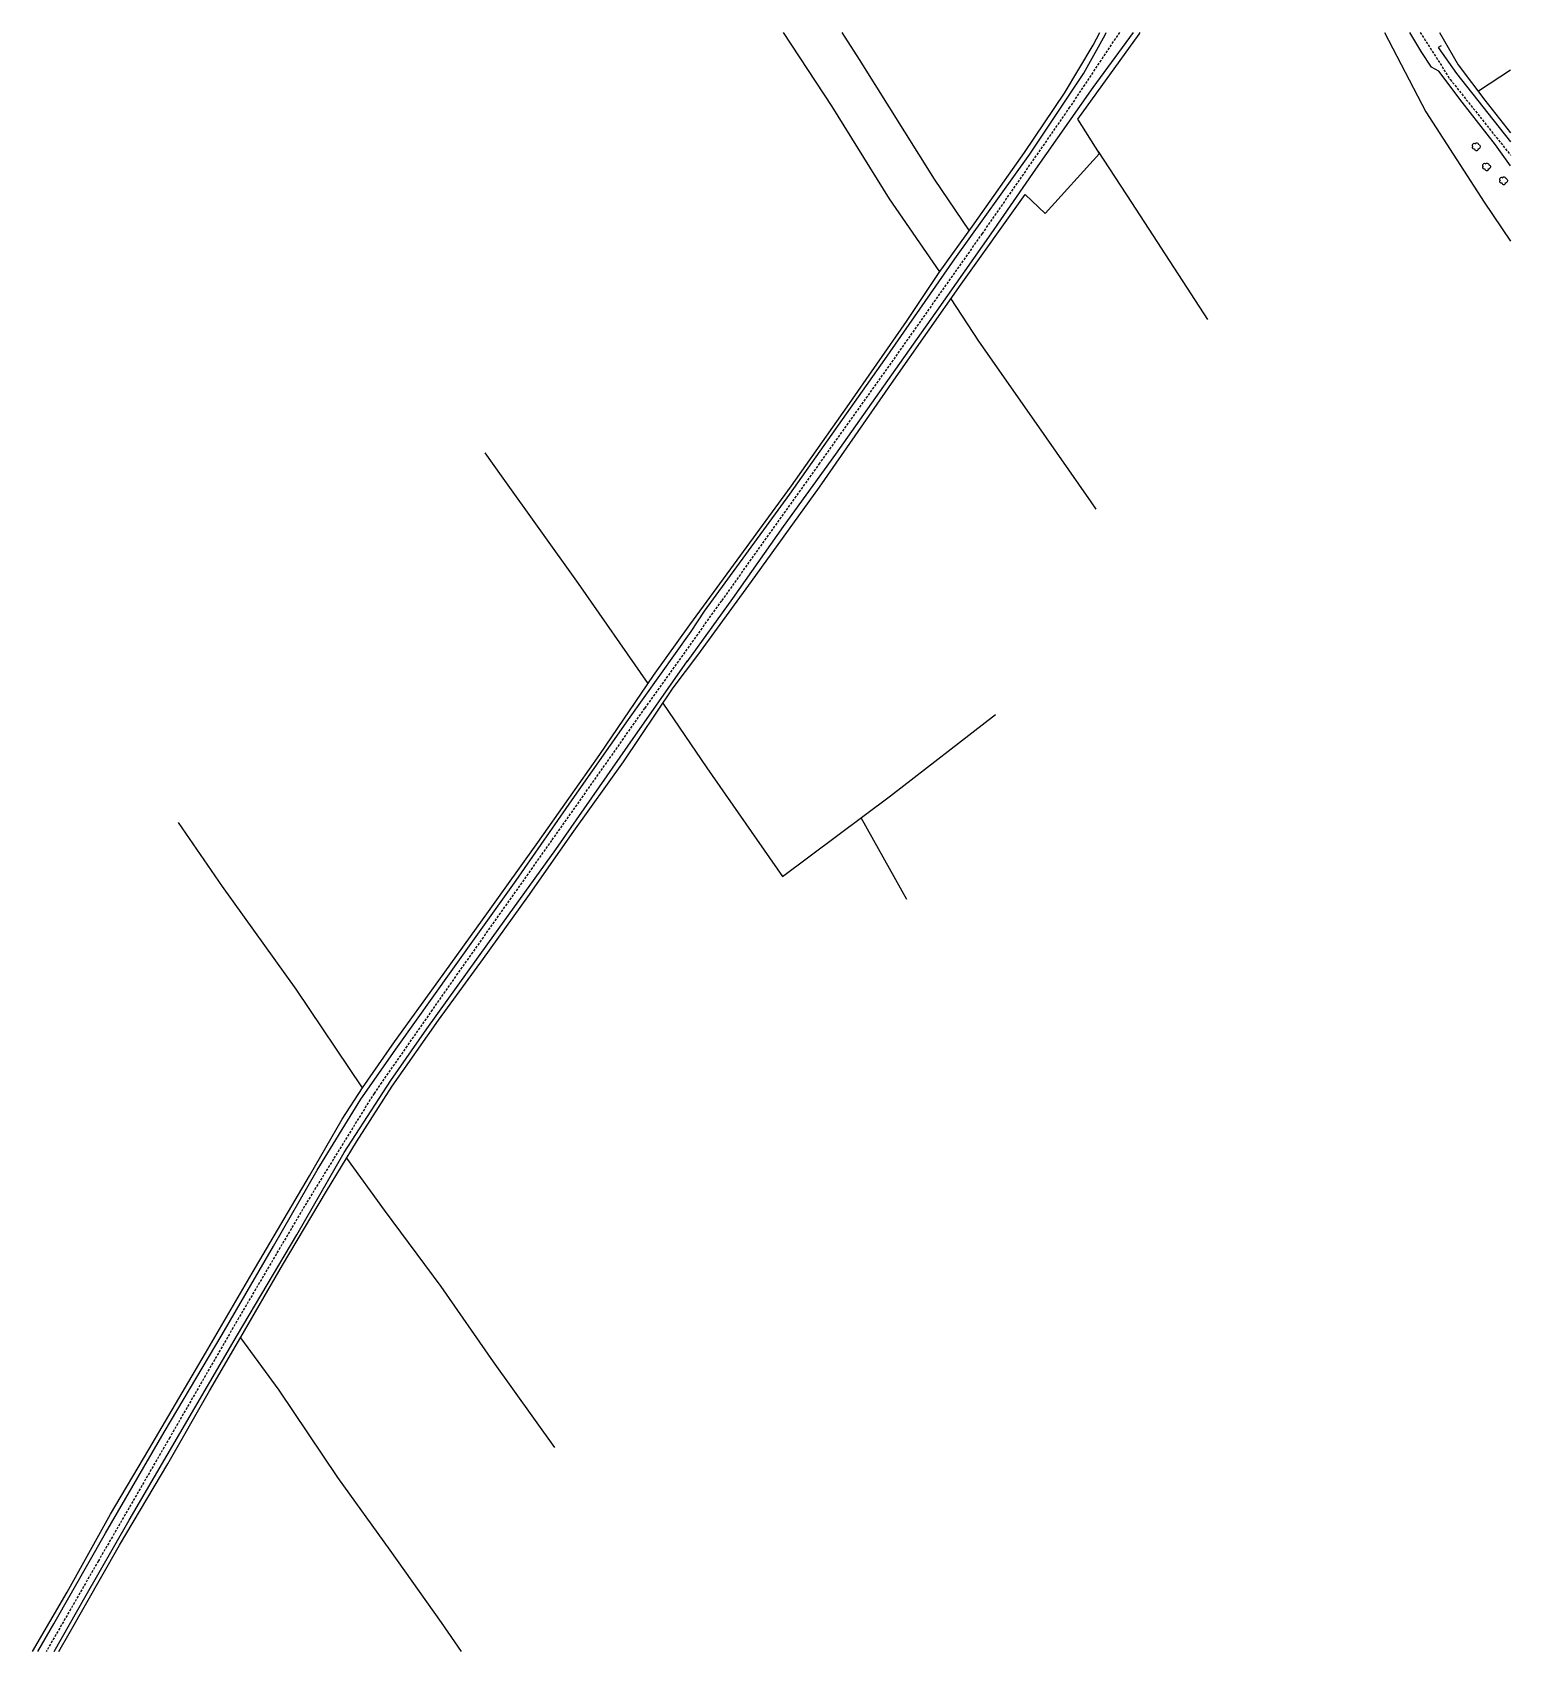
# Model space of a CAD drawing. Header units: millimetres. Extents: x 193000 to 194000, y 147000 to 148000.
# Drawn here: x 193699.7 to 194000, y 147671 to 148000 of the extents above; entities that cross this region are included whole.
import ezdxf

# ---------------------------------------------------------------- set-up
doc = ezdxf.new("R2010")
doc.units = ezdxf.units.MM
doc.linetypes.add('DASHED', pattern=[0.75, 0.5, -0.25])
doc.layers.get('0').update_dxf_attribs({"linetype": 'CONTINUOUS'})
for name, color, linetype in [('W0001', 6, 'DASHED'), ('W0008', 7, 'CONTINUOUS'), ('W0300', 7, 'CONTINUOUS'), ('W0330', 7, 'CONTINUOUS')]:
    doc.layers.add(name, color=color, linetype=linetype)

# ---------------------------------------------------------------- blocks, each defined once
blk = doc.blocks.new('T300')
for p, q in [((-0.8, 0.51), (-0.86, 0.34)), ((-0.86, 0.34), (-0.86, 0.17)), ((-0.86, 0.17), (-0.74, 0.06)), ((-0.69, 0.63), (-0.8, 0.51)), ((-0.8, -0.06), (-0.74, 0.06)), ((-0.74, 0.06), (-0.69, 0.11)), ((-0.57, 0.69), (-0.69, 0.63)), ((-0.46, 0.69), (-0.57, 0.69)), ((-0.29, 0.63), (-0.46, 0.69)), ((-0.29, 0.63), (-0.17, 0.74)), ((-0.23, 0.57), (-0.29, 0.63)), ((-0.17, 0.74), (-0.06, 0.8)), ((-0.06, 0.8), (0.06, 0.8)), ((0.06, 0.8), (0.23, 0.74)), ((0.23, 0.74), (0.34, 0.63)), ((0.34, 0.63), (0.4, 0.51)), ((0.46, 0.46), (0.34, 0.46)), ((0.4, 0.51), (0.4, 0.46)), ((0.57, 0.4), (0.46, 0.46)), ((0.57, 0.4), (0.69, 0.29)), ((0.69, 0.29), (0.74, 0.17)), ((0.74, 0.06), (0.69, -0.17)), ((0.74, 0.17), (0.74, 0.06)), ((-0.8, -0.17), (-0.8, -0.06)), ((-0.8, -0.23), (-0.8, -0.17)), ((-0.74, -0.34), (-0.8, -0.23)), ((-0.69, -0.4), (-0.74, -0.34)), ((-0.51, -0.46), (-0.69, -0.4)), ((-0.4, -0.46), (-0.51, -0.46)), ((-0.4, -0.46), (-0.34, -0.46)), ((-0.34, -0.46), (-0.34, -0.4)), ((-0.34, -0.51), (-0.34, -0.46)), ((-0.29, -0.63), (-0.34, -0.51)), ((-0.17, -0.74), (-0.29, -0.63)), ((-0.06, -0.8), (-0.17, -0.74)), ((0.06, -0.8), (-0.06, -0.8)), ((0.17, -0.74), (0.06, -0.8)), ((0.23, -0.69), (0.17, -0.74)), ((0.29, -0.46), (0.23, -0.46)), ((0.29, -0.63), (0.23, -0.69)), ((0.46, -0.4), (0.29, -0.46)), ((0.34, -0.51), (0.29, -0.63)), ((0.34, -0.51), (0.34, -0.46)), ((0.57, -0.34), (0.46, -0.4)), ((0.63, -0.29), (0.57, -0.34)), ((0.69, -0.17), (0.63, -0.29))]:
    blk.add_line(p, q)

msp = doc.modelspace()

# ---------------------------------------------------------------- linework, layer by layer
at = {"layer": 'W0001'}
for points in [[(193920.54, 148000), (193910.42, 147984.78), (193892.65, 147959.12), (193875.42, 147934.65), (193859.65, 147912.48), (193839.68, 147884.47), (193824.1, 147862.7), (193805.18, 147835.8), (193786.13, 147808.82), (193769.13, 147784.43), (193755.38, 147762.13), (193741.63, 147738.78), (193727.62, 147714.48), (193713.13, 147689.42), (193702.53, 147671)], [(193981.63, 148000), (193987.73, 147990.43), (194000, 147975.03)]]:
    msp.add_lwpolyline(points, dxfattribs=at)
at = {"layer": 'W0008'}
msp.add_line((193985.28, 147996.9), (193989.02, 147991.67), dxfattribs=at)
for points in [[(193923.31, 148000), (193915.17, 147988.82), (193903.5, 147972.23), (193894.42, 147959.07), (193883.83, 147944), (193874.27, 147930.42), (193862.87, 147914.32), (193852.27, 147899.58), (193841.93, 147885), (193832.68, 147872.1)], [(193836.25, 147882.4), (193853.58, 147906.17), (193872.92, 147933.52), (193887.13, 147953.98), (193902.33, 147975.28), (193913.33, 147991.73), (193917.65, 147999.48), (193917.84, 148000)], [(193983.9, 147992.9), (193982, 147995.88), (193979.51, 148000)], [(194000, 147972.9), (193996.93, 147977.12), (193990.17, 147985.85), (193985.4, 147992.15), (193983.9, 147992.9)], [(193989.02, 147991.67), (193995.38, 147983.58), (194000, 147977.77)], [(193700.85, 147671), (193704.1, 147676.63), (193714.57, 147695.08), (193726.53, 147715.6), (193738.3, 147735.43), (193748.72, 147753.4), (193757.57, 147768.82), (193766.47, 147783.23), (193773.87, 147793.88), (193784.77, 147809.2), (193798.03, 147827.68), (193809.82, 147844.72), (193820.82, 147860.38), (193833.53, 147878.3), (193836.27, 147882.4)], [(193704.13, 147671), (193710.38, 147681.98), (193719.42, 147697.72), (193729.68, 147715.33), (193741.4, 147735.38), (193753.42, 147755.7), (193763.07, 147772.4), (193772.53, 147787.03), (193779.83, 147797.52), (193792.27, 147814.82), (193806.03, 147833.97), (193820.7, 147854.97), (193832.82, 147872.3)]]:
    msp.add_lwpolyline(points, dxfattribs=at)
at = {"layer": 'W0330'}
for p, q in [((193985.88, 147997.25), (193985.28, 147996.9)), ((194000, 147992.31), (193993.46, 147988.04)), ((193923.05, 147965.42), (193916.28, 147975.82)), ((193827.77, 147863.68), (193836.7, 147850.58)), ((193836.7, 147850.58), (193852.08, 147828.52))]:
    msp.add_line(p, q, dxfattribs=at)
for points in [[(193833.28, 147879.62), (193842.9, 147892.73), (193853.9, 147907.9), (193865.22, 147923.93), (193877.32, 147941.28), (193883.9, 147951.22), (193891.03, 147961.12), (193901.27, 147975.6), (193909.37, 147987.63), (193915.2, 147997.37), (193916.53, 148000)], [(193834.88, 147873.43), (193845.8, 147888.4), (193859.6, 147907.62), (193874.73, 147929.33), (193888.42, 147948.83), (193901.4, 147967.08), (193905.43, 147963.18), (193916.5, 147975.37), (193912.07, 147982.4), (193924.53, 147999.67), (193924.76, 148000)], [(193852.22, 148000), (193862.1, 147984.97), (193873.78, 147966.17), (193884.02, 147951.38)], [(193864.15, 148000), (193867.67, 147994.48), (193882.88, 147970.17), (193890, 147959.7)], [(193974.37, 148000), (193982.78, 147983.85), (193994.6, 147965.47), (194000, 147957.58)], [(193985.53, 148000), (193989.37, 147993.38), (193994.77, 147986.2), (194000, 147979.61)], [(193938.5, 147941.68), (193935.08, 147946.87), (193923.05, 147965.42)], [(193915.83, 147903.14), (193914.83, 147904.6), (193903.22, 147921.23), (193891.97, 147937.25), (193886.33, 147945.85)], [(193824.8, 147867.72), (193810.63, 147888.03), (193795, 147909.87), (193791.71, 147914.57)], [(193699.73, 147671), (193706.77, 147683.07), (193715.57, 147698.92), (193723.37, 147712.07), (193734.9, 147731.63), (193744.4, 147747.88), (193756, 147767.68), (193762.68, 147779.18), (193766.82, 147785.52), (193773.28, 147794.87), (193782.27, 147807.37), (193792.4, 147821.4), (193802.4, 147835.37), (193815, 147853.28), (193825.88, 147869.3), (193833.28, 147879.6)], [(193705.08, 147671), (193707.18, 147674.68), (193717.42, 147692.6), (193727.27, 147709.13), (193735.7, 147724), (193742.07, 147734.92), (193750.53, 147749.5), (193759.5, 147764.57), (193765.57, 147774.6), (193772.8, 147785.88), (193782.2, 147799.28), (193791.38, 147811.8), (193800.4, 147824.37), (193809.72, 147837.67), (193819.82, 147851.78), (193829.87, 147866.83), (193834.9, 147873.43)], [(193852.08, 147828.52), (193874.05, 147844.85), (193895.38, 147861.42)], [(193877.37, 147823.8), (193868.08, 147840.42)], [(193766.82, 147785.52), (193753.32, 147805.57), (193738.37, 147826.47), (193729.43, 147839.43)], [(193763.53, 147771.23), (193771.17, 147760.68), (193782.7, 147745.2), (193793.32, 147729.9), (193805.77, 147712.47)], [(193741.98, 147734.78), (193749.77, 147724.13), (193761.68, 147706.4), (193772.32, 147691.62), (193782.78, 147676.93), (193786.83, 147671)]]:
    msp.add_lwpolyline(points, dxfattribs=at)

# ---------------------------------------------------------------- block references
at = {"layer": 'W0300'}
for p in [(193993.08, 147976.73), (193995.17, 147972.65), (193998.62, 147969.83)]:
    msp.add_blockref('T300', p, dxfattribs=at)

doc.saveas('drawing.dxf')
